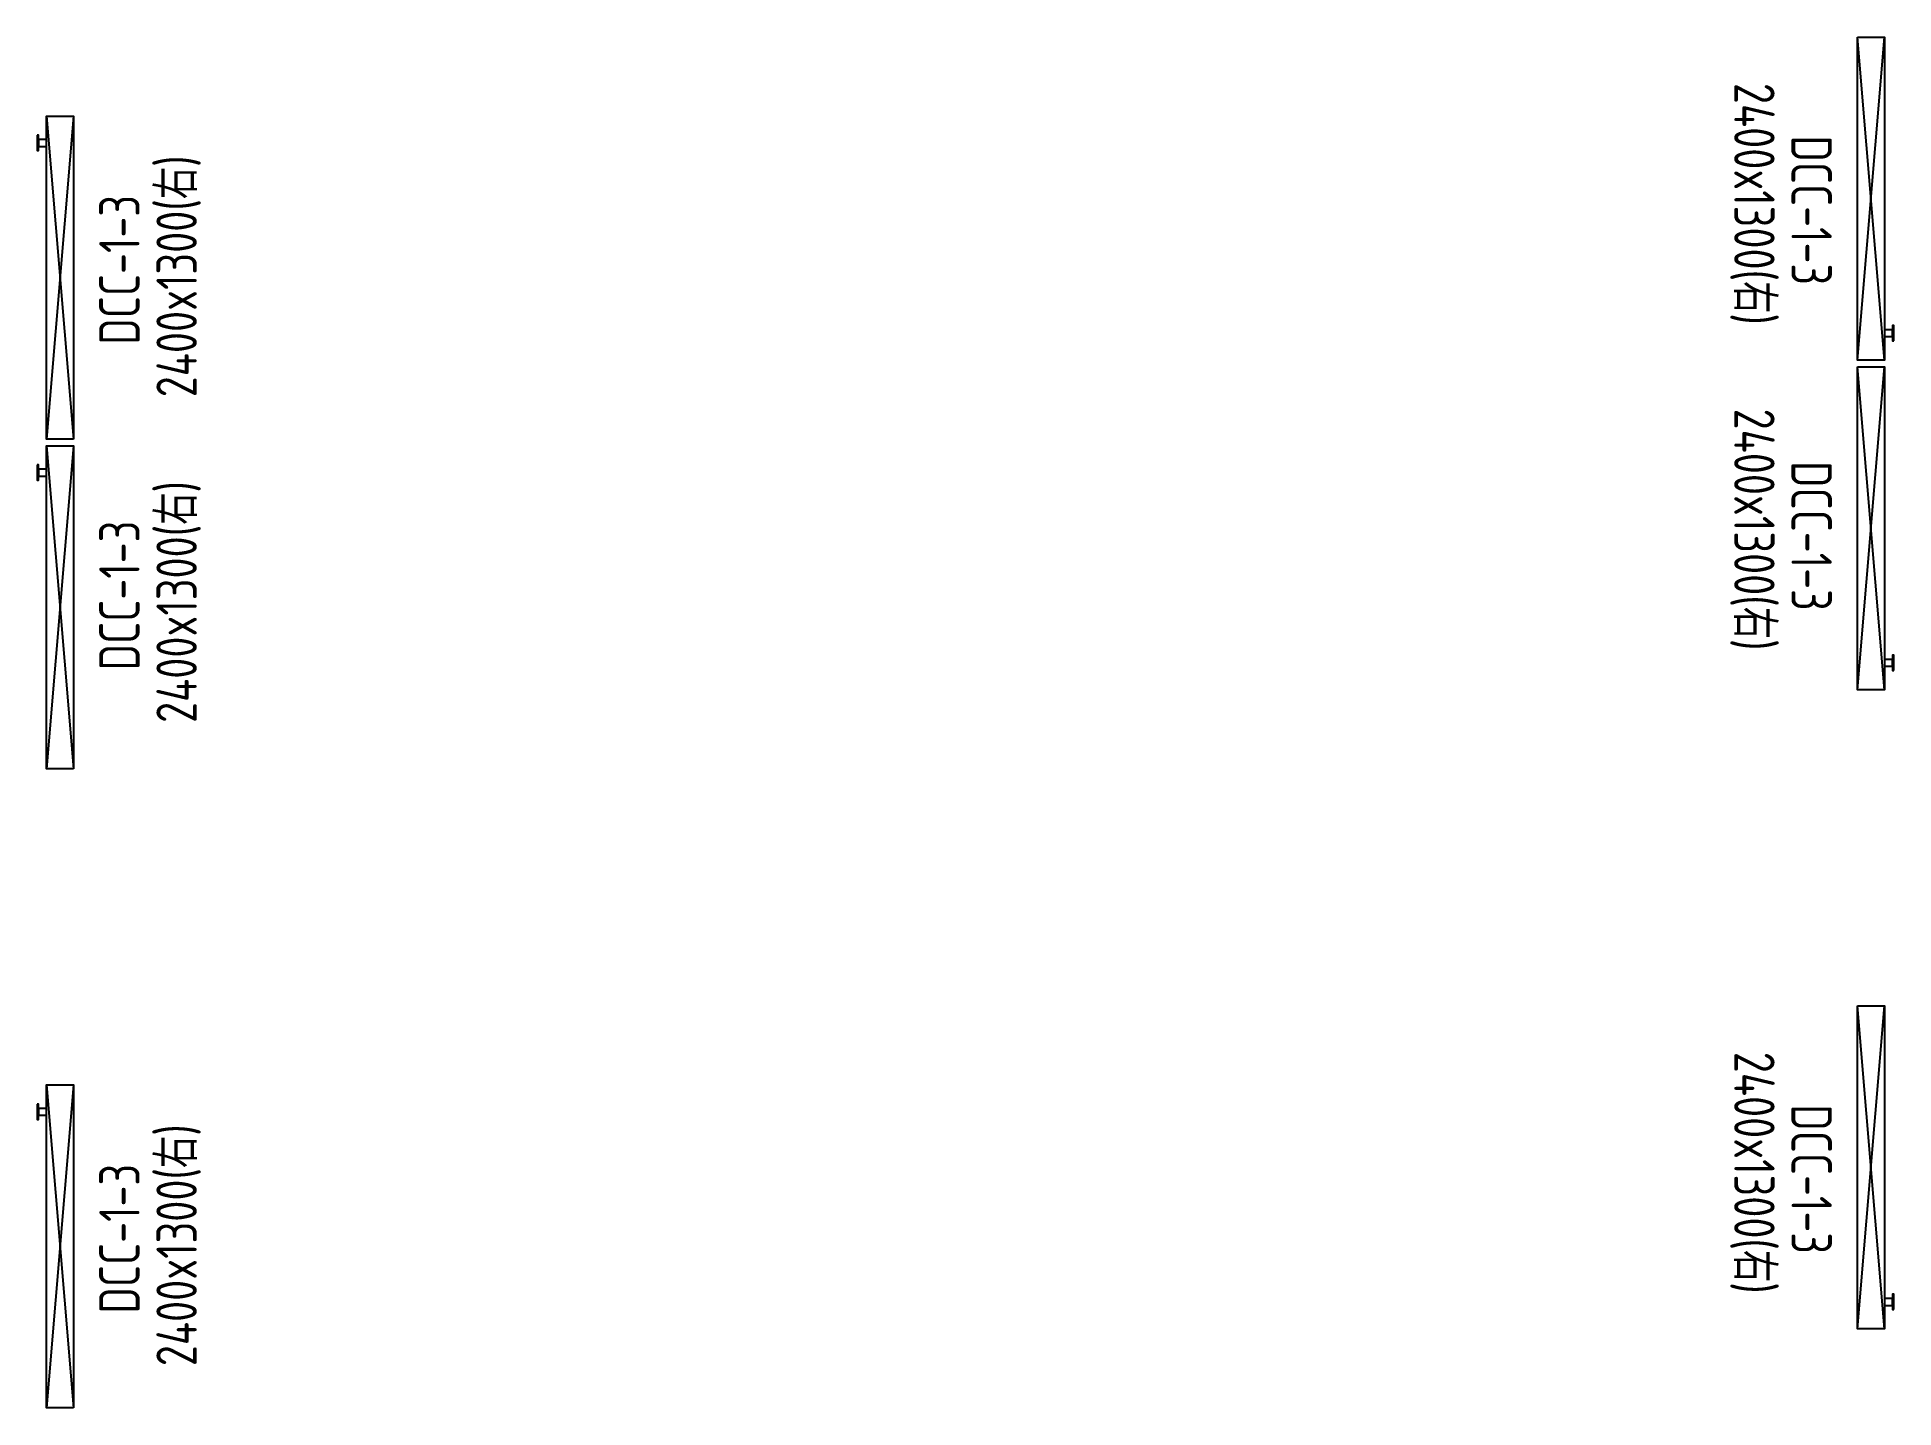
# Model space of a CAD drawing. Extents: x 14730 to 454070, y 45130 to 157087.
# Drawn here: x 14730 to 28520, y 146900 to 157087 of the extents above; entities that cross this region are included whole.
import ezdxf
from ezdxf.enums import TextEntityAlignment as Align

# ---------------------------------------------------------------- set-up
doc = ezdxf.new("R2010")
doc.units = 0
doc.header["$LTSCALE"] = 50
doc.header["$MEASUREMENT"] = 0
doc.layers.add('0-DCC', color=30, linetype='Continuous')
doc.layers.add('DCC-Size', color=4, linetype='Continuous')
doc.styles.add('X-HL-CR-F1-EQP-02-01$0$EDRI-COM', font='tssdeng.shx', dxfattribs={"width": 0.8, "bigfont": 'hztxt.shx'})
doc.styles.add('X-HLP2-CR-F2-LAY-KEQP-02-002$0$X-HL-CR-F1-EQP-02-01$0$EDRI-COM', font='tssdeng.shx', dxfattribs={"width": 0.8, "bigfont": 'hztxt.shx'})

msp = doc.modelspace()

# ---------------------------------------------------------------- texts
at = {"layer": 'DCC-Size', "transparency": 33554687, "width": 0.8}
for s, rotation, style, p in [('2400x1300(右)', 270, 'X-HLP2-CR-F2-LAY-KEQP-02-002$0$X-HL-CR-F1-EQP-02-01$0$EDRI-COM', (27334, 155847)), ('DCC-1-3', 270, 'X-HL-CR-F1-EQP-02-01$0$EDRI-COM', (27759, 155800)), ('2400x1300(右)', 90, 'X-HLP2-CR-F2-LAY-KEQP-02-002$0$X-HL-CR-F1-EQP-02-01$0$EDRI-COM', (15916, 155309)), ('DCC-1-3', 90, 'X-HL-CR-F1-EQP-02-01$0$EDRI-COM', (15491, 155357)), ('2400x1300(右)', 270, 'X-HLP2-CR-F2-LAY-KEQP-02-002$0$X-HL-CR-F1-EQP-02-01$0$EDRI-COM', (27334, 153427)), ('DCC-1-3', 270, 'X-HL-CR-F1-EQP-02-01$0$EDRI-COM', (27759, 153380)), ('2400x1300(右)', 90, 'X-HLP2-CR-F2-LAY-KEQP-02-002$0$X-HL-CR-F1-EQP-02-01$0$EDRI-COM', (15916, 152889)), ('DCC-1-3', 90, 'X-HL-CR-F1-EQP-02-01$0$EDRI-COM', (15491, 152937)), ('2400x1300(右)', 270, 'X-HLP2-CR-F2-LAY-KEQP-02-002$0$X-HL-CR-F1-EQP-02-01$0$EDRI-COM', (27334, 148647)), ('DCC-1-3', 270, 'X-HL-CR-F1-EQP-02-01$0$EDRI-COM', (27759, 148600)), ('2400x1300(右)', 90, 'X-HLP2-CR-F2-LAY-KEQP-02-002$0$X-HL-CR-F1-EQP-02-01$0$EDRI-COM', (15916, 148109)), ('DCC-1-3', 90, 'X-HL-CR-F1-EQP-02-01$0$EDRI-COM', (15491, 148157))]:
    msp.add_text(s, height=300, rotation=rotation, dxfattribs=dict(at, style=style)).set_placement(p, align=Align.CENTER)

# ---------------------------------------------------------------- blocks, each defined once
blk = doc.blocks.new('DCC-1-3')
at = {"layer": '0-DCC'}
for p, q in [((100, 1200), (-100, -1200)), ((-100, 1200), (100, -1200))]:
    blk.add_line(p, q, dxfattribs=at)
for points in [[(100, -1200), (-100, -1200), (-100, 1200), (100, 1200)], [(-170, 1057), (-170, 943), (-160, 943), (-160, 1057)], [(-100, 1025), (-160, 1025), (-160, 975), (-100, 975)]]:
    blk.add_lwpolyline(points, close=True, dxfattribs=at)

# ---------------------------------------------------------------- block references
at = {"transparency": 33554687, "rotation": 180}
for p in [(28350, 155887), (28350, 153437), (28350, 148687)]:
    msp.add_blockref('DCC-1-3', p, dxfattribs=at)
at = {"transparency": 33554687}
for p in [(14900, 155300), (14900, 152850), (14900, 148100)]:
    msp.add_blockref('DCC-1-3', p, dxfattribs=at)

msp.set_redraw_order([(e.dxf.handle, doc.entitydb.next_handle()) for e in msp.query("TEXT MTEXT ATTDEF DIMENSION ARC_DIMENSION")])  # texts and dimensions are drawn at this point

doc.saveas('drawing.dxf')
